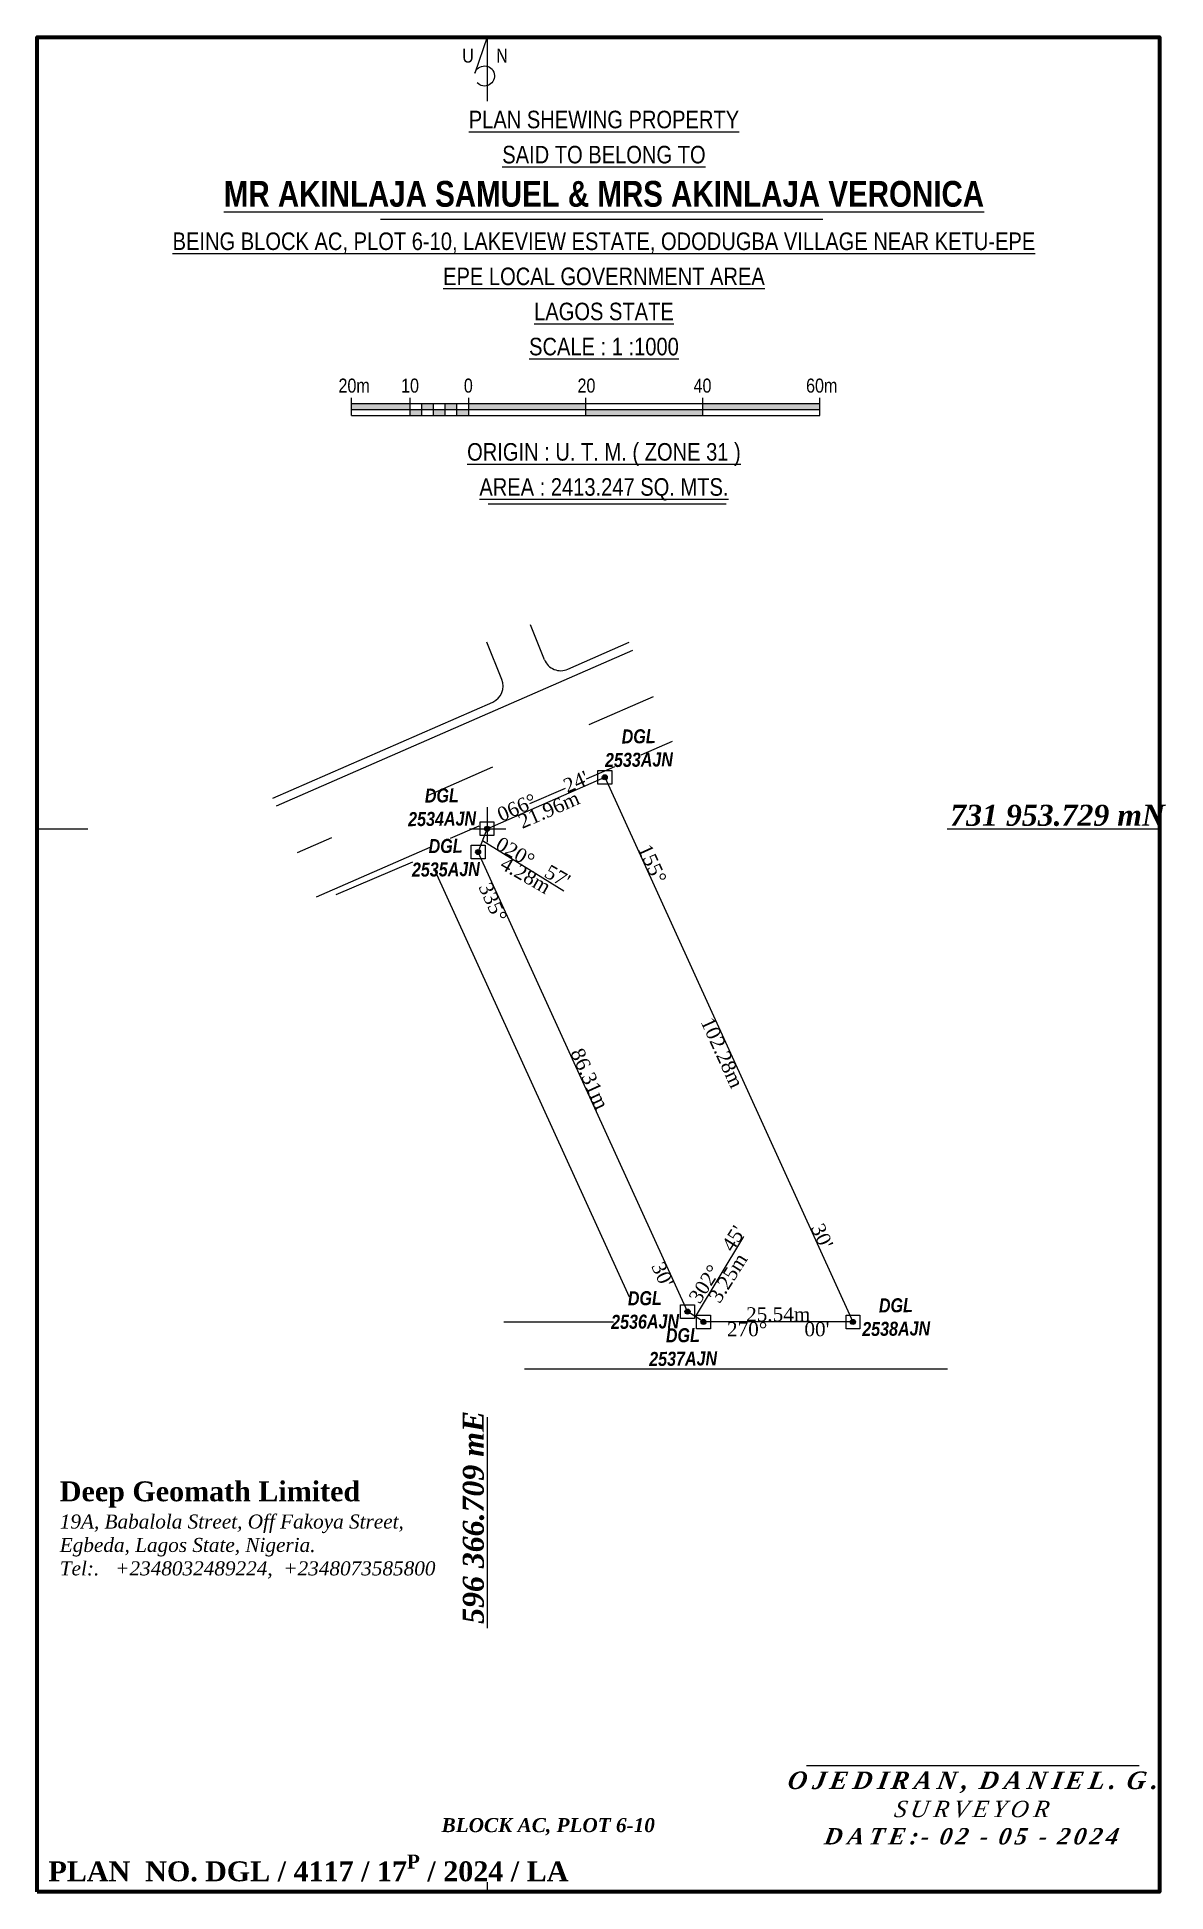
# Model space of a CAD drawing. Header units: metres. Extents: x 527079 to 600981, y 729644 to 782828.
# Drawn here: x 598041.6 to 598234.5, y 730972.2 to 731289.2 of the extents above; entities that cross this region are included whole.
import ezdxf

# ---------------------------------------------------------------- set-up
doc = ezdxf.new("R2010")
doc.units = ezdxf.units.M
doc.header["$MEASUREMENT"] = 0
doc.linetypes.add('ACAD_ISO03W100', pattern=[30, 12, -18])
doc.layers.add('adjusted', color=7, linetype='Continuous')
doc.layers.add('GRID&TITLE', color=7, linetype='Continuous')
doc.styles.add('style2', font='')
doc.styles.get('style2').set_extended_font_data('Arial Black')

msp = doc.modelspace()

# ---------------------------------------------------------------- texts
at = {"color": 0}
for s, insert, char_height, width, attachment_point in [('{\\fArial Narrow|b0|i0|c0|p34;U     N}', (598118.17323, 731287.26063), 2.4, 53.8502379, 2), ('{\\fArial Narrow|b0|i0|c0|p34;20m}', (598095.80645, 731230.86523), 2.4, 53.8502379, 2), ('{\\fArial Narrow|b0|i0|c0|p34;10}', (598105.35883, 731230.86523), 2.4, 53.8502379, 2), ('{\\fArial Narrow|b0|i0|c0|p34;0}', (598115.32367, 731230.86523), 2.4, 53.8502379, 2), ('{\\fArial Narrow|b0|i0|c0|p34;20}', (598135.50909, 731230.86523), 2.4, 53.8502379, 2), ('{\\fArial Narrow|b0|i0|c0|p34;40}', (598155.34321, 731230.86523), 2.4, 53.8502379, 2), ('{\\fArial Narrow|b0|i0|c0|p34;60m}', (598175.71513, 731230.86523), 2.4, 53.8502379, 2), ('{\\fTimes New Roman|b1|i1|c0|p18;731 953.729 mN}', (598197.66663, 731158.03452), 3.6, 91.9257543, 1), ('\\pi0.2701;{\\fTimes New Roman|b1|i1|c0|p18;\\H0.8824x;\\Q10.5;\\T1.3;OJEDIRAN, DANIEL. G.\\H1.1x;\\P\\fTimes New Roman|b0|i1|c0|p18;\\H0.8485x;SURVEYOR\\fTimes New Roman|b1|i1|c0|p18;\\P\\pi0;DATE:- 02 - 05 - 2024}', (598201.41474, 730992.80859), 3.4, 62.8671022, 2), ('{\\fTimes New Roman|b1|i1|c0|p18;BLOCK AC, PLOT 6-10}', (598110.7494, 730984.8478), 2.4, 91.9257543, 1), ('\\A1;{\\fTimes New Roman|b1|i0|c0|p18;\\H1.03x;PLAN  NO.\\H0.9706x; \\H1.03x;DGL / 4117 / 17\\H0.7x;\\SP^ ;\\H1.429x; / 2024 / LA}', (598043.57049, 730978.60917), 3.3, 196.2580772, 1)]:
    msp.add_mtext(s, dxfattribs=dict(at, insert=insert, char_height=char_height, width=width, attachment_point=attachment_point))
at = {"color": 0, "insert": (598138.49689, 731276.6434), "char_height": 3, "width": 226.0015138, "attachment_point": 2, "line_spacing_factor": 1.2}
msp.add_mtext('{\\fArial Narrow|b0|i0|c0|p34;\\LPLAN SHEWING PROPERTY\\PSAID TO BELONG TO\\P\\fArial Narrow|b1|i0|c0|p34;\\H1.467x;MR AKINLAJA SAMUEL & MRS AKINLAJA VERONICA \\P\\fArial Narrow|b0|i0|c0|p34;\\H0.6817x;BEING BLOCK AC, PLOT 6-10, \\H1x;LAKEVIEW ESTATE, ODODUGBA VILLAGE NEAR KETU-EPE\\H1x;\\PEPE \\H0.9995x;LOCAL GOVERNMENT AREA\\PLAGOS STATE\\PSCALE : 1 :1000\\P\\P\\PORIGIN : U. T. M. ( ZONE 31 )\\PAREA : 2413.247 SQ. MTS.}', dxfattribs=at)
at = {"color": 0}
for s, insert, char_height, width, attachment_point, rotation in [('\\pxt115;{\\fArial Narrow|b1|i1|c0|p34;DGL\\P2533AJN}', (598144.41381, 731170.92783), 2.4, 278.2584131, 2, 0.6991952), ('\\pxt115;{\\fArial Narrow|b1|i1|c0|p34;DGL\\P2534AJN}', (598110.77464, 731160.83293), 2.4, 278.2584131, 2, 0.6991952), ('\\pxt115;{\\fArial Narrow|b1|i1|c0|p34;DGL\\P2535AJN}', (598111.41932, 731152.19419), 2.4, 278.2584131, 2, 0.6991952), ('\\pxt115;{\\fArial Narrow|b1|i1|c0|p34;DGL\\P2536AJN}', (598145.46397, 731074.90233), 2.4, 278.2584131, 2, 0.6991952), ('\\pxt115;{\\fArial Narrow|b1|i1|c0|p34;DGL\\P2538AJN}', (598188.37147, 731073.68684), 2.4, 278.2584131, 2, 0.6991952), ('\\pxt115;{\\fArial Narrow|b1|i1|c0|p34;DGL\\P2537AJN}', (598151.96689, 731068.56913), 2.4, 278.2584131, 2, 0.6991952), ('{\\fTimes New Roman|b1|i1|c0|p18;596 366.709 mE}', (598114.36973, 731018.04176), 3.6, 93.3524288, 1, 90)]:
    msp.add_mtext(s, dxfattribs=dict(at, insert=insert, char_height=char_height, width=width, attachment_point=attachment_point, rotation=rotation))
at = {"color": 0, "linetype": 'Continuous', "lineweight": -3, "char_height": 2.4}
for s, insert, attachment_point, rotation in [("{\\fTimes New Roman|b0|i0|c0|p18;066°      24'}", (598128.56335, 731158.3772), 8, 23.597943), ('{\\fTimes New Roman|b0|i0|c0|p18;21.96m}', (598128.60338, 731158.28556), 2, 23.597943), ("{\\fTimes New Roman|b0|i0|c0|p18;020°   57'}", (598125.77665, 731147.13319), 8, 330.1489144), ("{\\fTimes New Roman|b0|i0|c0|p18;155°                                                                       30'}", (598159.89277, 731116.20816), 8, 294.4951059), ('{\\fTimes New Roman|b0|i0|c0|p18;4.28m}', (598125.72688, 731147.04646), 2, 330.1489144), ("{\\fTimes New Roman|b0|i0|c0|p18;335°                                                                       30'}", (598134.84101, 731110.65367), 2, 294.4951059), ('{\\fTimes New Roman|b0|i0|c0|p18;102.28m}', (598159.80177, 731116.1667), 2, 294.4951059), ('{\\fTimes New Roman|b0|i0|c0|p18;86.31m}', (598134.93201, 731110.69513), 8, 294.4951059), ("{\\fTimes New Roman|b0|i0|c0|p18;302°    45'}", (598156.78605, 731080.11633), 2, 57.6996009), ('{\\fTimes New Roman|b0|i0|c0|p18;3.25m}', (598160.74412, 731076.50556), 8, 57.6996009)]:
    msp.add_mtext(s, dxfattribs=dict(at, insert=insert, attachment_point=attachment_point, rotation=rotation))
for s, insert, attachment_point in [('{\\fTimes New Roman|b0|i0|c0|p18;25.54m}', (598168.27992, 731069.69887), 8), ("{\\fTimes New Roman|b0|i0|c0|p18;270°       00'}", (598168.27992, 731069.59887), 2)]:
    msp.add_mtext(s, dxfattribs=dict(at, insert=insert, attachment_point=attachment_point))
at = {"layer": 'GRID&TITLE', "color": 0, "insert": (598045.50414, 731042.39421), "char_height": 3, "width": 235.1699559, "attachment_point": 1, "style": 'style2'}
msp.add_mtext('{\\fTimes New Roman|b1|i0|c0|p18;\\H1.133x;Deep Geomath Limited\\P\\fTimes New Roman|b0|i1|c0|p18;\\H0.7061x;19A, Babalola Street, Off Fakoya Street, \\PEgbeda, Lagos State, Nigeria.\\PTel:.   +2348032489224,  +2348073585800}', dxfattribs=at)

# ---------------------------------------------------------------- hatches: boundary and pattern name
h = msp.add_hatch(color=0)
h.paths.add_polyline_path([(598105.38201, 731226.58337), (598095.38201, 731226.58337), (598095.38201, 731225.58337), (598105.38201, 731225.58337)])
h.paths.add_polyline_path([(598135.38201, 731226.58337), (598115.38201, 731226.58337), (598115.38201, 731225.58337), (598135.38201, 731225.58337)])
h.paths.add_polyline_path([(598175.38201, 731226.58337), (598155.38201, 731226.58337), (598155.38201, 731225.58337), (598175.38201, 731225.58337)])
h = msp.add_hatch(color=0)
h.paths.add_polyline_path([(598113.38201, 731225.58337), (598113.38201, 731224.58337), (598115.38201, 731224.58337), (598115.38201, 731225.58337)])
h.paths.add_polyline_path([(598111.38201, 731226.58337), (598111.38201, 731225.58337), (598113.38201, 731225.58337), (598113.38201, 731226.58337)])
h.paths.add_polyline_path([(598111.38201, 731224.58337), (598111.38201, 731225.58337), (598109.38201, 731225.58337), (598109.38201, 731224.58337)])
h.paths.add_polyline_path([(598107.38201, 731226.58337), (598107.38201, 731225.58337), (598109.38201, 731225.58337), (598109.38201, 731226.58337)])
h.paths.add_polyline_path([(598105.38201, 731225.58337), (598105.38201, 731224.58337), (598107.38201, 731224.58337), (598107.38201, 731225.58337)])
for points in [[(598155.38201, 731225.58337), (598135.38201, 731225.58337), (598135.38201, 731224.58337), (598155.38201, 731224.58337)], [(598139.07324, 731162.72599, 1), (598138.21321, 731162.72599, 1)], [(598118.95352, 731153.93676, 1), (598118.0935, 731153.93676, 1)], [(598117.42448, 731149.94379, 1), (598116.56446, 731149.94379, 1)], [(598153.20856, 731071.40502, 1), (598152.34853, 731071.40502, 1)], [(598155.93855, 731069.64887, 1), (598155.07852, 731069.64887, 1)], [(598181.48133, 731069.64887, 1), (598180.6213, 731069.64887, 1)]]:
    msp.add_hatch(color=0).paths.add_polyline_path(points)

# ---------------------------------------------------------------- linework, layer by layer
at = {"color": 0}
for p, q in [((598095.38201, 731224.58337), (598095.38201, 731227.58337)), ((598095.38201, 731224.58337), (598095.38201, 731227.58337)), ((598105.38201, 731224.58337), (598105.38201, 731227.58337)), ((598105.38201, 731224.58337), (598105.38201, 731227.58337)), ((598107.38201, 731224.58337), (598107.38201, 731226.58337)), ((598109.38201, 731224.58337), (598109.38201, 731226.58337)), ((598111.38201, 731224.58337), (598111.38201, 731226.58337)), ((598113.38201, 731224.58337), (598113.38201, 731226.58337)), ((598115.38201, 731224.58337), (598115.38201, 731227.58337)), ((598135.38201, 731224.58337), (598135.38201, 731227.58337)), ((598155.38201, 731224.58337), (598155.38201, 731227.58337)), ((598175.38201, 731224.58337), (598175.38201, 731227.58337)), ((598135.38201, 731225.58337), (598155.38201, 731225.58337)), ((598128.33472, 731182.82342), (598125.94131, 731188.7596)), ((598121.06491, 731179.46034), (598118.50738, 731185.80357)), ((598132.31803, 731181.19611), (598142.83381, 731185.78989)), ((598082.51331, 731157.8484), (598143.41841, 731184.45458)), ((598081.92531, 731159.18222), (598119.4835, 731175.58939)), ((598144.87276, 731166.53859), (598150.2363, 731168.88164)), ((598135.49213, 731162.4407), (598140.38296, 731164.57724)), ((598125.85814, 731158.23212), (598131.91577, 731160.87838)), ((598112.2987, 731152.30873), (598117.1698, 731154.43665)), ((598089.37083, 731142.29277), (598108.80101, 731150.78078)), ((598105.7558, 731148.24592), (598092.69437, 731142.65339)), ((598142.85385, 731073.89272), (598109.66662, 731146.73194)), ((598121.39508, 731069.64887), (598140.12386, 731069.64887)), ((598124.92179, 731061.64887), (598197.18316, 731061.64887)), ((598173.11917, 730993.86), (598229.95711, 730993.86))]:
    msp.add_line(p, q, dxfattribs=at)
at = {"color": 0, "linetype": 'ACAD_ISO03W100'}
msp.add_line((598146.90304, 731176.49523), (598086.05801, 731149.80759), dxfattribs=at)
at = {"color": 0}
msp.add_lwpolyline([(598118.52351, 731289.22633), (598116.43357, 731283.05462, -3.816456624), (598116.82202, 731281.41387)], format="xyb", dxfattribs=at)
for points in [[(598118.52351, 731289.22633), (598118.52351, 731278.27553)], [(598100.28781, 731258.10393), (598175.87859, 731258.10393)], [(598095.38201, 731226.58337), (598175.38201, 731226.58337)], [(598095.38201, 731225.58337), (598135.38201, 731225.58337)], [(598095.38201, 731224.58337), (598175.38201, 731224.58337)], [(598155.38201, 731225.58337), (598175.38201, 731225.58337)], [(598118.71881, 731209.46064), (598159.39376, 731209.46064)], [(598137.46553, 731163.90369), (598139.82092, 731163.90369), (598139.82092, 731161.5483), (598137.46553, 731161.5483), (598137.46553, 731163.90369)], [(598118.52351, 731157.6138), (598118.52351, 731151.64581)], [(598041.62876, 731153.93676), (598050.28251, 731153.93676)], [(598115.50793, 731153.93676), (598121.73824, 731153.93676)], [(598117.34581, 731155.11446), (598119.70121, 731155.11446), (598119.70121, 731152.75907), (598117.34581, 731152.75907), (598117.34581, 731155.11446)], [(598197.13434, 731153.93676), (598233.42476, 731153.93676)], [(598115.81677, 731151.12148), (598118.17216, 731151.12148), (598118.17216, 731148.76609), (598115.81677, 731148.76609), (598115.81677, 731151.12148)], [(598117.75899, 731151.94027), (598131.64702, 731143.33515)], [(598154.14354, 731070.52695), (598162.39452, 731084.227)], [(598151.60085, 731072.58272), (598153.95624, 731072.58272), (598153.95624, 731070.22733), (598151.60085, 731070.22733), (598151.60085, 731072.58272)], [(598154.33084, 731070.82656), (598156.68623, 731070.82656), (598156.68623, 731068.47117), (598154.33084, 731068.47117), (598154.33084, 731070.82656)], [(598179.87362, 731070.82656), (598182.22901, 731070.82656), (598182.22901, 731068.47117), (598179.87362, 731068.47117), (598179.87362, 731070.82656)], [(598118.52351, 731053.36096), (598118.52351, 731017.32012)], [(598118.52351, 730973.87225), (598118.52351, 730972.23233)]]:
    msp.add_lwpolyline(points, dxfattribs=at)
msp.add_lwpolyline([(598155.50853, 731069.64887), (598152.77854, 731071.40502), (598116.99447, 731149.94379), (598118.52351, 731153.93676), (598138.64323, 731162.72599), (598181.05131, 731069.64887)], close=True, dxfattribs=at)
for centre in [(598138.64323, 731162.72599), (598118.52351, 731153.93676), (598116.99447, 731149.94379), (598152.77854, 731071.40502), (598155.50853, 731069.64887), (598181.05131, 731069.64887)]:
    msp.add_circle(centre, 0.43001, dxfattribs=at)
for centre, start, end in [((598131.11708, 731183.94524), 201.9588017, 293.597943), ((598118.28255, 731178.33852), 293.597943, 21.9588017)]:
    msp.add_arc(centre, 3, start, end, dxfattribs=at)
at = {"layer": 'adjusted', "color": 0, "lineweight": 100}
msp.add_lwpolyline([(598041.62876, 730972.23233), (598041.62876, 731289.22633), (598233.42476, 731289.22633), (598233.42476, 730972.23233)], close=True, dxfattribs=at)

msp.set_redraw_order([(e.dxf.handle, doc.entitydb.next_handle()) for e in msp.query("TEXT MTEXT ATTDEF DIMENSION ARC_DIMENSION")])  # texts and dimensions are drawn at this point

doc.saveas('drawing.dxf')
